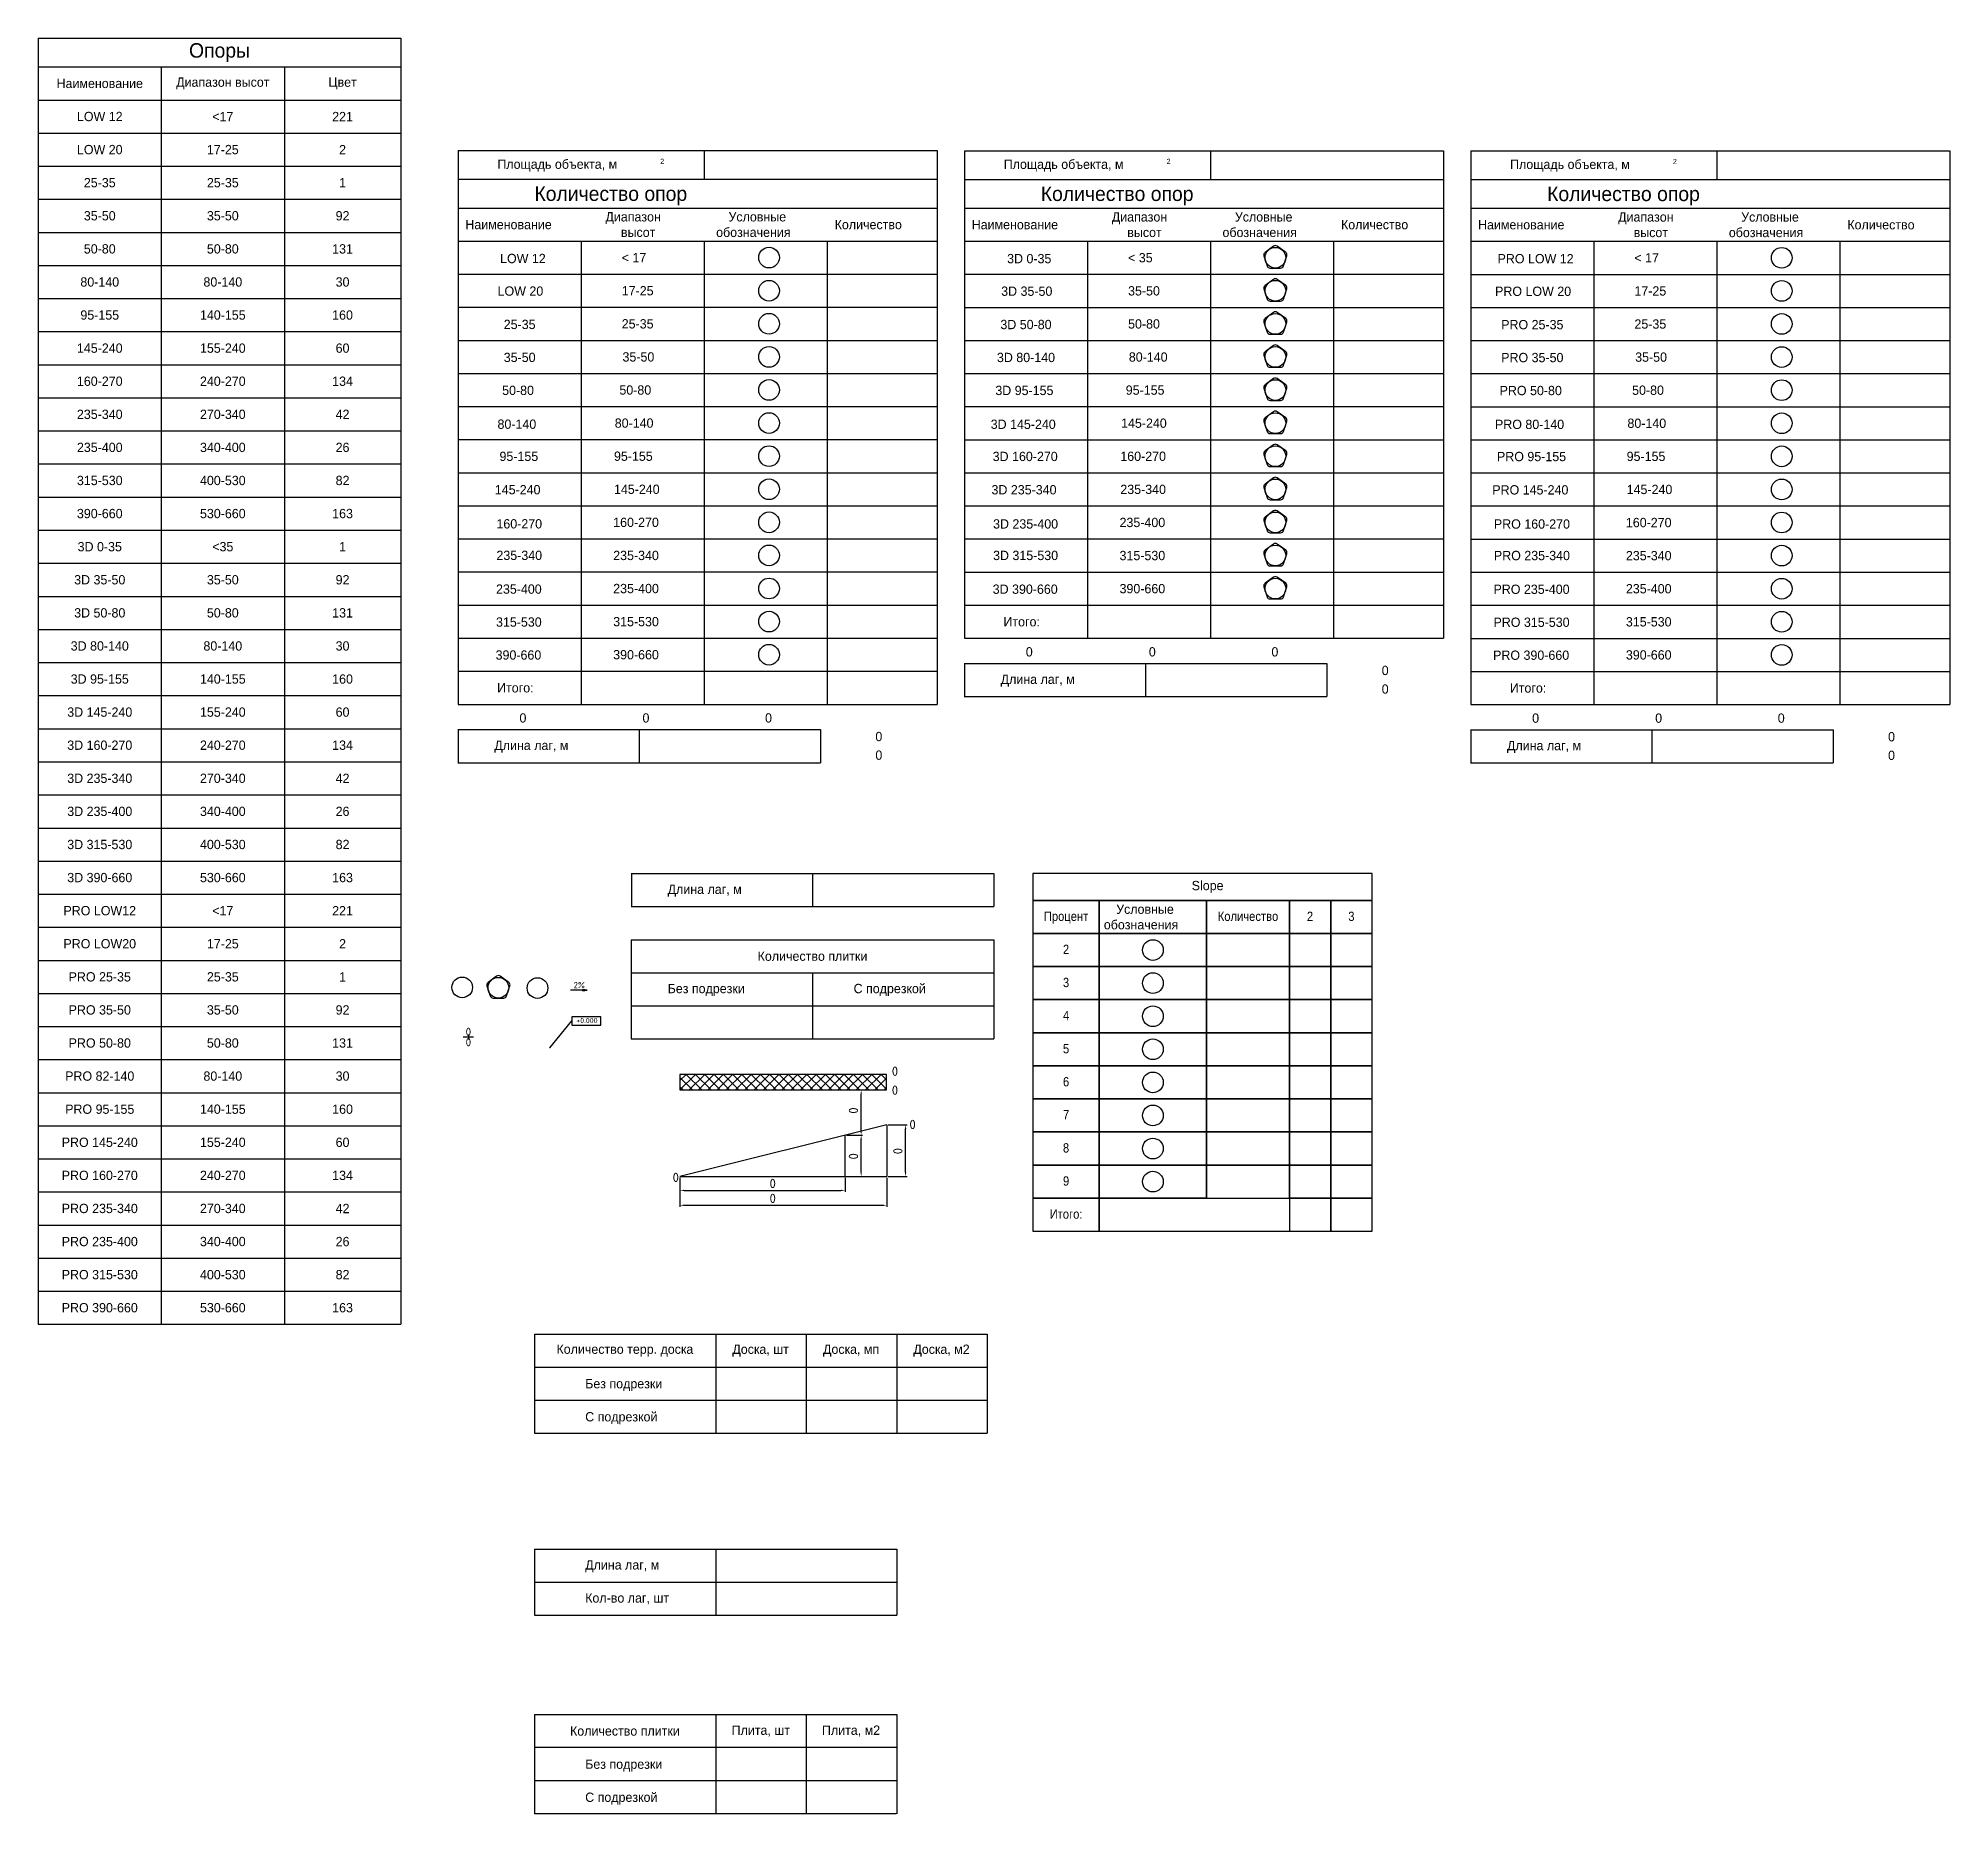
# Model space of a CAD drawing. Header units: millimetres. Extents: x 3543 to 336150, y -146359 to 38454.
# Drawn here: x 3543 to 49771, y -4479 to 38454 of the extents above; entities that cross this region are included whole.
import ezdxf
from ezdxf.enums import TextEntityAlignment as Align

# ---------------------------------------------------------------- set-up
doc = ezdxf.new("R2010")
doc.units = ezdxf.units.MM
doc.layers.add('_SG_Support', color=7, linetype='Continuous')
doc.styles.add('isocpeur', font='isocpeur.ttf')
doc.dimstyles.new('ISO-25', dxfattribs={"dimscale": 100, "dimtxt": 3, "dimasz": 2.5, "dimexe": 1.25, "dimexo": 0.625, "dimtad": 1, "dimtoh": 1, "dimdec": 0, "dimtxsty": 'isocpeur', "dimblk": 'OBLIQUE', "dimcen": 2.5, "dimadec": 0, "dimazin": 0, "dimtfac": 1, "dimtdec": 0, "dimtmove": 0, "dimatfit": 3, "dimfxl": 1, "dimarcsym": 0})

# ---------------------------------------------------------------- blocks, each defined once
blk = doc.blocks.new('*U2')
at = {"linetype": 'ByBlock', "lineweight": -2}
blk.add_hatch(color=0, dxfattribs=at).paths.add_polyline_path([(-220, 35), (-220, -35), (0, 0)])
at = {"color": 0, "linetype": 'ByBlock', "lineweight": -2}
for p, q in [((-220, 0), (-800, 0)), ((-220, 35), (-220, -35)), ((0, 0), (-220, 35)), ((-220, -35), (0, 0))]:
    blk.add_line(p, q, dxfattribs=at)
at = {"color": 0, "linetype": 'ByBlock', "lineweight": -2, "style": 'isocpeur'}
blk.add_attdef('ЗНАЧЕНИЕ', (-650, 100), '', height=300, dxfattribs=at)
blk = doc.blocks.new('*D3')
at = {"color": 0, "lineweight": -2, "transparency": 16777216}
for p, q in [((-48528, 125124), (-48528, 123730)), ((-38528, 125124), (-38528, 123730)), ((-48328, 123800), (-38728, 123800))]:
    blk.add_line(p, q, dxfattribs=at)
at = {"color": 0, "transparency": 16777216}
for points in [[(-48328, 123833), (-48328, 123766), (-48528, 123800)], [(-38728, 123833), (-38728, 123766), (-38528, 123800)]]:
    blk.add_solid(points, dxfattribs=at)
at = {"layer": 'Defpoints', "color": 0, "transparency": 16777216}
for p in [(-48528, 125194), (-38528, 125194), (-38528, 123800)]:
    blk.add_point(p, dxfattribs=at)
at = {"color": 0, "transparency": 16777216, "insert": (-43528, 123880), "char_height": 1, "attachment_point": 5}
blk.add_mtext('10000', dxfattribs=at)
blk = doc.blocks.new('_OBLIQUE')
at = {"color": 0, "linetype": 'ByBlock'}
blk.add_line((-0.5, -0.5), (0.5, 0.5), dxfattribs=at)
blk = doc.blocks.new('*D4')
at = {"color": 0, "lineweight": -2, "transparency": 16777216}
for p, q in [((-48528, 125124), (-48528, 124451)), ((-40541, 125124), (-40541, 124451)), ((-48328, 124521), (-40741, 124521))]:
    blk.add_line(p, q, dxfattribs=at)
at = {"color": 0, "transparency": 16777216}
for points in [[(-48328, 124554), (-48328, 124487), (-48528, 124521)], [(-40741, 124554), (-40741, 124487), (-40541, 124521)]]:
    blk.add_solid(points, dxfattribs=at)
at = {"layer": 'Defpoints', "color": 0, "transparency": 16777216}
for p in [(-48528, 125194), (-40541, 125194), (-40541, 124521)]:
    blk.add_point(p, dxfattribs=at)
at = {"color": 0, "transparency": 16777216, "insert": (-44535, 124601), "char_height": 1, "attachment_point": 5}
blk.add_mtext('7986,44', dxfattribs=at)
blk = doc.blocks.new('*D5')
at = {"color": 0, "lineweight": -2, "transparency": 16777216}
for p, q in [((-38458, 127694), (-37546, 127694)), ((-37616, 125394), (-37616, 127494)), ((-38458, 125194), (-37546, 125194))]:
    blk.add_line(p, q, dxfattribs=at)
at = {"color": 0, "transparency": 16777216}
for points in [[(-37649, 127494), (-37583, 127494), (-37616, 127694)], [(-37649, 125394), (-37583, 125394), (-37616, 125194)]]:
    blk.add_solid(points, dxfattribs=at)
at = {"layer": 'Defpoints', "color": 0, "transparency": 16777216}
for p in [(-38528, 127694), (-37616, 127694), (-38528, 125194)]:
    blk.add_point(p, dxfattribs=at)
at = {"color": 0, "transparency": 16777216, "insert": (-37696, 126444), "char_height": 1, "attachment_point": 5, "rotation": 90}
blk.add_mtext('2500', dxfattribs=at)
blk = doc.blocks.new('*D8')
at = {"color": 0, "lineweight": -2, "transparency": 16777216}
for p, q in [((8056, -2938), (8833, -2938)), ((8763, -4735), (8763, -3138)), ((8056, -4935), (8833, -4935))]:
    blk.add_line(p, q, dxfattribs=at)
at = {"color": 0, "transparency": 16777216}
for points in [[(8730, -3138), (8797, -3138), (8763, -2938)], [(8730, -4735), (8797, -4735), (8763, -4935)]]:
    blk.add_solid(points, dxfattribs=at)
at = {"layer": 'Defpoints', "color": 0, "transparency": 16777216}
for p in [(7986, -2938), (8763, -2938), (7986, -4935)]:
    blk.add_point(p, dxfattribs=at)
at = {"color": 0, "transparency": 16777216, "insert": (8683, -3936), "char_height": 1, "attachment_point": 5, "rotation": 90}
blk.add_mtext('1996,61', dxfattribs=at)
blk = doc.blocks.new('*D6')
at = {"color": 0, "lineweight": -2, "transparency": 16777216}
for p, q in [((-40735, 129379), (-39695, 129379)), ((-39765, 127391), (-39765, 129179)), ((-40471, 127191), (-39695, 127191))]:
    blk.add_line(p, q, dxfattribs=at)
at = {"color": 0, "transparency": 16777216}
for points in [[(-39798, 129179), (-39731, 129179), (-39765, 129379)], [(-39798, 127391), (-39731, 127391), (-39765, 127191)]]:
    blk.add_solid(points, dxfattribs=at)
at = {"layer": 'Defpoints', "color": 0, "transparency": 16777216}
for p in [(-40805, 129379), (-39765, 129379), (-40541, 127191)]:
    blk.add_point(p, dxfattribs=at)
at = {"color": 0, "transparency": 16777216, "insert": (-39845, 128285), "char_height": 1, "attachment_point": 5, "rotation": 90}
blk.add_mtext('2188,05', dxfattribs=at)
blk = doc.blocks.new('opor_symb')
at = {"color": 0, "ltscale": 20}
blk.add_circle((0, 0), 100, dxfattribs=at)
blk = doc.blocks.new('table_slope')
at = {"color": 0}
for p, q in [((8400, -15700), (3200, -15700)), ((3200, -15700), (3200, -17300)), ((3200, -17300), (12400, -17300))]:
    blk.add_line(p, q, dxfattribs=at)
for points in [[(0, -1300), (16400, -1300), (16400, 0), (0, 0)], [(0, -2900), (3200, -2900), (3200, -1300), (0, -1300)], [(3200, -2900), (8400, -2900), (8400, -1300), (3200, -1300)], [(8400, -2900), (12400, -2900), (12400, -1300), (8400, -1300)], [(12400, -2900), (14400, -2900), (14400, -1300), (12400, -1300)], [(14400, -2900), (16400, -2900), (16400, -1300), (14400, -1300)], [(0, -4500), (3200, -4500), (3200, -2900), (0, -2900)], [(3200, -4500), (8400, -4500), (8400, -2900), (3200, -2900)], [(8400, -4500), (12400, -4500), (12400, -2900), (8400, -2900)], [(12400, -4500), (14400, -4500), (14400, -2900), (12400, -2900)], [(14400, -4500), (16400, -4500), (16400, -2900), (14400, -2900)], [(0, -6100), (3200, -6100), (3200, -4500), (0, -4500)], [(3200, -6100), (8400, -6100), (8400, -4500), (3200, -4500)], [(8400, -6100), (12400, -6100), (12400, -4500), (8400, -4500)], [(12400, -6100), (14400, -6100), (14400, -4500), (12400, -4500)], [(14400, -6100), (16400, -6100), (16400, -4500), (14400, -4500)], [(0, -7700), (3200, -7700), (3200, -6100), (0, -6100)], [(3200, -7700), (8400, -7700), (8400, -6100), (3200, -6100)], [(8400, -7700), (12400, -7700), (12400, -6100), (8400, -6100)], [(12400, -7700), (14400, -7700), (14400, -6100), (12400, -6100)], [(14400, -7700), (16400, -7700), (16400, -6100), (14400, -6100)], [(0, -9300), (3200, -9300), (3200, -7700), (0, -7700)], [(3200, -9300), (8400, -9300), (8400, -7700), (3200, -7700)], [(8400, -9300), (12400, -9300), (12400, -7700), (8400, -7700)], [(12400, -9300), (14400, -9300), (14400, -7700), (12400, -7700)], [(14400, -9300), (16400, -9300), (16400, -7700), (14400, -7700)], [(0, -10900), (3200, -10900), (3200, -9300), (0, -9300)], [(3200, -10900), (8400, -10900), (8400, -9300), (3200, -9300)], [(8400, -10900), (12400, -10900), (12400, -9300), (8400, -9300)], [(12400, -10900), (14400, -10900), (14400, -9300), (12400, -9300)], [(14400, -10900), (16400, -10900), (16400, -9300), (14400, -9300)], [(0, -12500), (3200, -12500), (3200, -10900), (0, -10900)], [(3200, -12500), (8400, -12500), (8400, -10900), (3200, -10900)], [(8400, -12500), (12400, -12500), (12400, -10900), (8400, -10900)], [(12400, -12500), (14400, -12500), (14400, -10900), (12400, -10900)], [(14400, -12500), (16400, -12500), (16400, -10900), (14400, -10900)], [(0, -14100), (3200, -14100), (3200, -12500), (0, -12500)], [(3200, -14100), (8400, -14100), (8400, -12500), (3200, -12500)], [(8400, -14100), (12400, -14100), (12400, -12500), (8400, -12500)], [(12400, -14100), (14400, -14100), (14400, -12500), (12400, -12500)], [(14400, -14100), (16400, -14100), (16400, -12500), (14400, -12500)], [(0, -15700), (3200, -15700), (3200, -14100), (0, -14100)], [(3200, -15700), (8400, -15700), (8400, -14100), (3200, -14100)], [(8400, -15700), (12400, -15700), (12400, -14100), (8400, -14100)], [(12400, -15700), (14400, -15700), (14400, -14100), (12400, -14100)], [(14400, -15700), (16400, -15700), (16400, -14100), (14400, -14100)], [(0, -17300), (3200, -17300), (3200, -15700), (0, -15700)], [(12400, -17300), (14400, -17300), (14400, -15700), (12400, -15700)], [(14400, -17300), (16400, -17300), (16400, -15700), (14400, -15700)]]:
    blk.add_lwpolyline(points, close=True, dxfattribs=at)
at = {"color": 12}
blk.add_circle((5800, -3700), 500, dxfattribs=at)
at = {"color": 111}
blk.add_circle((5800, -5300), 500, dxfattribs=at)
at = {"color": 161}
blk.add_circle((5800, -6901), 500, dxfattribs=at)
at = {"color": 64}
blk.add_circle((5800, -8501), 500, dxfattribs=at)
at = {"color": 242}
blk.add_circle((5800, -10101), 500, dxfattribs=at)
at = {"color": 5}
blk.add_circle((5800, -11701), 500, dxfattribs=at)
at = {"color": 55}
blk.add_circle((5800, -13302), 500, dxfattribs=at)
at = {"color": 249}
blk.add_circle((5800, -14902), 500, dxfattribs=at)
at = {"color": 0, "width": 0.9}
for s, p in [('Процент', (1600, -2294)), ('Количество', (10400, -2294)), ('2', (13400, -2294)), ('3', (15400, -2294)), ('2', (1600, -3894)), ('3', (1600, -5494)), ('4', (1600, -7094)), ('5', (1600, -8694)), ('6', (1600, -10294)), ('7', (1600, -11894)), ('8', (1600, -13494)), ('9', (1600, -15094)), ('Итого:', (1600, -16694))]:
    blk.add_text(s, height=450, dxfattribs=at).set_placement(p, align=Align.CENTER)
at = {"color": 0}
for s, p in [('Условные', (4024, -1950)), ('обозначения', (3426, -2700))]:
    blk.add_text(s, height=450, dxfattribs=at).set_placement(p)
at = {"color": 0, "insert": (8446, -650), "char_height": 450, "width": 17235.4, "attachment_point": 5}
blk.add_mtext('Slope', dxfattribs=at)
at = {"color": 0}
for tag, p in [('P2', (10400, -3894)), ('P2-2', (13400, -3894)), ('P3', (10400, -5494)), ('P3-3', (15400, -5494)), ('P4', (10400, -7094)), ('P4-2', (13400, -7094)), ('P5', (10400, -8694)), ('P5-2', (13400, -8694)), ('P5-3', (15400, -8694)), ('P6', (10400, -10294)), ('P6-3', (15400, -10294)), ('P7', (10400, -11894)), ('P7-2', (13400, -11894)), ('P7-3', (15400, -11894)), ('P8', (10400, -13494)), ('P8-2', (13400, -13494)), ('P8-3', (15400, -13494)), ('P9', (10400, -15094)), ('P9-3', (15400, -15094)), ('P2-ALL', (13400, -16694)), ('P3-ALL', (15400, -16694))]:
    blk.add_attdef(tag, text='', height=450, dxfattribs=at).set_placement(p, align=Align.CENTER)
blk = doc.blocks.new('проверкаvb3')
for p, q in [((-50, 0), (50, 0)), ((0, 25), (0, -25))]:
    blk.add_line(p, q)
at = {"color": 0, "linetype": 'ByBlock', "lineweight": -2, "style": 'isocpeur'}
blk.add_attdef('LEV', text='', height=80, dxfattribs=at).set_placement((0, 49), align=Align.MIDDLE_CENTER)
at = {"color": 0, "linetype": 'ByBlock', "lineweight": -2, "style": 'isocpeur', "width": 0.75}
blk.add_attdef('H', text='', height=80, dxfattribs=at).set_placement((0, -51), align=Align.MIDDLE_CENTER)
blk = doc.blocks.new('otmetka_oporvb')
at = {"linetype": 'ByBlock', "lineweight": -2}
blk.add_hatch(color=0, dxfattribs=at).paths.add_polyline_path([(-38, -32, 1), (38, 32, 1)])
at = {"color": 0, "linetype": 'ByBlock', "lineweight": -2}
blk.add_line((0, 0), (2142, 2596), dxfattribs=at)
at = {"color": 0}
blk.add_lwpolyline([(2142, 2196), (4942, 2196), (4942, 2996), (2142, 2996)], close=True, dxfattribs=at)
at = {"color": 0, "linetype": 'ByBlock', "lineweight": -2, "style": 'isocpeur'}
blk.add_attdef('OTM', text='', height=500, dxfattribs=at).set_placement((3600, 2639), align=Align.MIDDLE_CENTER)
blk = doc.blocks.new('table_plitka')
at = {"color": 0}
for p, q in [((0, 0), (17535, 0)), ((0, 0), (0, -4801)), ((17535, 0), (17535, -4801)), ((0, -1600), (17535, -1600)), ((8768, -1600), (8768, -4801)), ((0, -3200), (17535, -3200)), ((0, -4801), (17535, -4801))]:
    blk.add_line(p, q, dxfattribs=at)
for s, p in [('Без подрезки', (1762, -2588)), ('C подрезкой', (10755, -2588))]:
    blk.add_text(s, height=450, dxfattribs=at).set_placement(p)
at = {"color": 0, "insert": (8768, -800), "char_height": 450, "width": 17235.4, "attachment_point": 5}
blk.add_mtext('Количество плитки', dxfattribs=at)
at = {"color": 0}
for tag, p in [('QC', (4384, -4082)), ('QR', (13152, -4082))]:
    blk.add_attdef(tag, text='', height=450, dxfattribs=at).set_placement(p, align=Align.CENTER)
blk = doc.blocks.new('opor_symbPRO')
at = {"color": 0, "ltscale": 20}
blk.add_circle((0, 0), 100, dxfattribs=at)
blk = doc.blocks.new('*U25')
at = {"color": 0}
for p, q in [((0, 0), (23168, 0)), ((0, 0), (0, -26779)), ((11903, 0), (11903, -1388)), ((23168, 0), (23168, -26779)), ((0, -1388), (23168, -1388)), ((0, -2776), (23168, -2776)), ((0, -4376), (23168, -4376)), ((5952, -4376), (5952, -26779)), ((11903, -4376), (11903, -26779)), ((17855, -4376), (17855, -26779)), ((0, -5976), (23168, -5976)), ((0, -7577), (23168, -7577)), ((0, -9177), (23168, -9177)), ((0, -10777), (23168, -10777)), ((0, -12377), (23168, -12377)), ((0, -13978), (23168, -13978)), ((0, -15578), (23168, -15578)), ((0, -17178), (23168, -17178)), ((0, -18778), (23168, -18778)), ((0, -20378), (23168, -20378)), ((0, -21979), (23168, -21979)), ((0, -23579), (23168, -23579)), ((0, -25179), (23168, -25179)), ((0, -26779), (23168, -26779)), ((-10, -28000), (17526, -28000)), ((0, -28000), (0, -29601)), ((0, -28000), (17535, -28000)), ((8758, -28000), (8758, -29601)), ((17526, -28000), (17526, -29601)), ((-10, -29601), (17526, -29601)), ((-10, -29601), (17526, -29601))]:
    blk.add_line(p, q, dxfattribs=at)
at = {"color": 221}
blk.add_circle((15039, -5175), 500, dxfattribs=at)
at = {"color": 2}
blk.add_circle((15039, -6775), 500, dxfattribs=at)
at = {"color": 1}
blk.add_circle((15039, -8375), 500, dxfattribs=at)
at = {"color": 92}
blk.add_circle((15039, -9976), 500, dxfattribs=at)
at = {"color": 131}
blk.add_circle((15039, -11576), 500, dxfattribs=at)
at = {"color": 30}
blk.add_circle((15039, -13176), 500, dxfattribs=at)
at = {"color": 160}
blk.add_circle((15039, -14776), 500, dxfattribs=at)
at = {"color": 60}
blk.add_circle((15039, -16377), 500, dxfattribs=at)
at = {"color": 134}
blk.add_circle((15039, -17977), 500, dxfattribs=at)
at = {"color": 42}
blk.add_circle((15039, -19577), 500, dxfattribs=at)
at = {"color": 26}
blk.add_circle((15039, -21177), 500, dxfattribs=at)
at = {"color": 82}
blk.add_circle((15039, -22777), 500, dxfattribs=at)
at = {"color": 163}
blk.add_circle((15039, -24378), 500, dxfattribs=at)
at = {"color": 0}
for s, height, p in [('Площадь объекта, м', 450, (1902, -881)), ('2', 250, (9777, -642)), ('Количество опор', 700, (3693, -2432)), ('Наименование', 450, (351, -3801)), ('Диапазон', 450, (7127, -3426)), ('обозначения', 450, (12481, -4176)), ('Условные', 450, (13079, -3426)), ('Количество', 450, (18214, -3801)), ('высот', 450, (7877, -4176)), ('< 17', 450, (7915, -5401)), ('17-25', 450, (7915, -7002)), ('25-35', 450, (7915, -8602)), ('35-50', 450, (7952, -10202)), ('50-80', 450, (7802, -11802)), ('80-140', 450, (7577, -13402)), ('95-155', 450, (7540, -15003)), ('145-240', 450, (7540, -16603)), ('160-270', 450, (7502, -18203)), ('235-340', 450, (7502, -19803)), ('235-400', 450, (7502, -21404)), ('315-530', 450, (7502, -23004)), ('390-660', 450, (7502, -24604)), ('Итого:', 450, (1888, -26204)), ('Длина лаг, м', 450, (1753, -28988))]:
    blk.add_text(s, height=height, dxfattribs=at).set_placement(p)
for s, p in [('LOW 12', (3135, -5218)), ('LOW 20', (3015, -6793)), ('25-35', (2977, -8406)), ('35-50', (2977, -9999)), ('50-80', (2900, -11593)), ('80-140', (2843, -13230)), ('95-155', (2939, -14785)), ('145-240', (2881, -16397)), ('160-270', (2958, -18049)), ('235-340', (2958, -19573)), ('235-400', (2939, -21205)), ('315-530', (2939, -22799)), ('390-660', (2919, -24393))]:
    blk.add_text(s, height=450, dxfattribs=at).set_placement(p, align=Align.MIDDLE)
at = {"linetype": 'ByBlock'}
for tag, p in [('AREA', (14719, -881)), ('1', (20351, -5258)), ('2', (20351, -6858)), ('3', (20351, -8458)), ('4', (20351, -10058)), ('5', (20351, -11659)), ('6', (20351, -13259)), ('7', (20351, -14859)), ('8', (20351, -16459)), ('9', (20351, -18059)), ('10', (20351, -19660)), ('11', (20351, -21260)), ('12', (20351, -22860)), ('13', (20351, -24460)), ('ITOG', (20351, -26061)), ('CHPOL', (3136, -27661)), ('DOSKA', (9087, -27661)), ('LAG', (15016, -27661)), ('VECTOR', (20351, -28561)), ('PERP', (20351, -29461))]:
    blk.add_attdef(tag, text='', height=450, dxfattribs=at).set_placement(p, align=Align.CENTER)
at = {"color": 0}
blk.add_attdef('LENGTH', text='', height=450, dxfattribs=at).set_placement((13152, -28882), align=Align.CENTER)
blk = doc.blocks.new('*U26')
at = {"color": 0}
for p, q in [((0, 0), (23168, 0)), ((0, 0), (0, -23579)), ((11903, 0), (11903, -1388)), ((23168, 0), (23168, -23579)), ((0, -1388), (23168, -1388)), ((0, -2776), (23168, -2776)), ((0, -4376), (23168, -4376)), ((5952, -4376), (5952, -23579)), ((11903, -4376), (11903, -23579)), ((17855, -4376), (17855, -23579)), ((0, -5976), (23168, -5976)), ((0, -7577), (23168, -7577)), ((0, -9177), (23168, -9177)), ((0, -10777), (23168, -10777)), ((0, -12377), (23168, -12377)), ((0, -13978), (23168, -13978)), ((0, -15578), (23168, -15578)), ((0, -17178), (23168, -17178)), ((0, -18778), (23168, -18778)), ((0, -20378), (23168, -20378)), ((0, -21979), (23168, -21979)), ((0, -23579), (23168, -23579)), ((-10, -24800), (17526, -24800)), ((0, -24800), (0, -26400)), ((0, -24800), (17535, -24800)), ((8758, -24800), (8758, -26400)), ((17526, -24800), (17526, -26400)), ((-10, -26400), (17526, -26400)), ((-10, -26400), (17526, -26400))]:
    blk.add_line(p, q, dxfattribs=at)
at = {"color": 1}
blk.add_lwpolyline([(15436, -5571), (15593, -5088, 0.32492), (15538, -4920), (15127, -4621, 0.32492), (14951, -4621), (14539, -4920, 0.32492), (14485, -5088), (14642, -5571, 0.32492), (14784, -5675), (15293, -5675, 0.32492)], format="xyb", close=True, dxfattribs=at)
at = {"color": 92}
blk.add_lwpolyline([(15436, -7172), (15593, -6688, 0.32492), (15538, -6520), (15127, -6221, 0.32492), (14951, -6221), (14539, -6520, 0.32492), (14485, -6688), (14642, -7172, 0.32492), (14784, -7275), (15293, -7275, 0.32492)], format="xyb", close=True, dxfattribs=at)
at = {"color": 131}
blk.add_lwpolyline([(15436, -8772), (15593, -8288, 0.32492), (15538, -8120), (15127, -7822, 0.32492), (14951, -7822), (14539, -8120, 0.32492), (14485, -8288), (14642, -8772, 0.32492), (14784, -8875), (15293, -8875, 0.32492)], format="xyb", close=True, dxfattribs=at)
at = {"color": 30}
blk.add_lwpolyline([(15436, -10372), (15593, -9888, 0.32492), (15538, -9721), (15127, -9422, 0.32492), (14951, -9422), (14539, -9721, 0.32492), (14485, -9888), (14642, -10372, 0.32492), (14784, -10476), (15293, -10476, 0.32492)], format="xyb", close=True, dxfattribs=at)
at = {"color": 160}
blk.add_lwpolyline([(15436, -11972), (15593, -11489, 0.32492), (15538, -11321), (15127, -11022, 0.32492), (14951, -11022), (14539, -11321, 0.32492), (14485, -11489), (14642, -11972, 0.32492), (14784, -12076), (15293, -12076, 0.32492)], format="xyb", close=True, dxfattribs=at)
at = {"color": 60}
blk.add_lwpolyline([(15436, -13573), (15593, -13089, 0.32492), (15538, -12921), (15127, -12622, 0.32492), (14951, -12622), (14539, -12921, 0.32492), (14485, -13089), (14642, -13573, 0.32492), (14784, -13676), (15293, -13676, 0.32492)], format="xyb", close=True, dxfattribs=at)
at = {"color": 134}
blk.add_lwpolyline([(15436, -15173), (15593, -14689, 0.32492), (15538, -14521), (15127, -14222, 0.32492), (14951, -14222), (14539, -14521, 0.32492), (14485, -14689), (14642, -15173, 0.32492), (14784, -15276), (15293, -15276, 0.32492)], format="xyb", close=True, dxfattribs=at)
at = {"color": 42}
blk.add_lwpolyline([(15436, -16773), (15593, -16289, 0.32492), (15538, -16122), (15127, -15823, 0.32492), (14951, -15823), (14539, -16122, 0.32492), (14485, -16289), (14642, -16773, 0.32492), (14784, -16877), (15293, -16877, 0.32492)], format="xyb", close=True, dxfattribs=at)
at = {"color": 26}
blk.add_lwpolyline([(15436, -18373), (15593, -17889, 0.32492), (15538, -17722), (15127, -17423, 0.32492), (14951, -17423), (14539, -17722, 0.32492), (14485, -17889), (14642, -18373, 0.32492), (14784, -18477), (15293, -18477, 0.32492)], format="xyb", close=True, dxfattribs=at)
at = {"color": 82}
blk.add_lwpolyline([(15436, -19973), (15593, -19490, 0.32492), (15538, -19322), (15127, -19023, 0.32492), (14951, -19023), (14539, -19322, 0.32492), (14485, -19490), (14642, -19973, 0.32492), (14784, -20077), (15293, -20077, 0.32492)], format="xyb", close=True, dxfattribs=at)
at = {"color": 163}
blk.add_lwpolyline([(15436, -21574), (15593, -21090, 0.32492), (15538, -20922), (15127, -20623, 0.32492), (14951, -20623), (14539, -20922, 0.32492), (14485, -21090), (14642, -21574, 0.32492), (14784, -21677), (15293, -21677, 0.32492)], format="xyb", close=True, dxfattribs=at)
at = {"color": 1}
blk.add_circle((15039, -5175), 500, dxfattribs=at)
at = {"color": 92}
blk.add_circle((15039, -6775), 500, dxfattribs=at)
at = {"color": 131}
blk.add_circle((15039, -8375), 500, dxfattribs=at)
at = {"color": 30}
blk.add_circle((15039, -9976), 500, dxfattribs=at)
at = {"color": 160}
blk.add_circle((15039, -11576), 500, dxfattribs=at)
at = {"color": 60}
blk.add_circle((15039, -13176), 500, dxfattribs=at)
at = {"color": 134}
blk.add_circle((15039, -14776), 500, dxfattribs=at)
at = {"color": 42}
blk.add_circle((15039, -16377), 500, dxfattribs=at)
at = {"color": 26}
blk.add_circle((15039, -17977), 500, dxfattribs=at)
at = {"color": 82}
blk.add_circle((15039, -19577), 500, dxfattribs=at)
at = {"color": 163}
blk.add_circle((15039, -21177), 500, dxfattribs=at)
at = {"color": 0}
for s, height, p in [('Площадь объекта, м', 450, (1902, -881)), ('2', 250, (9777, -642)), ('Количество опор', 700, (3693, -2432)), ('Наименование', 450, (351, -3801)), ('Диапазон', 450, (7127, -3426)), ('обозначения', 450, (12481, -4176)), ('Условные', 450, (13079, -3426)), ('Количество', 450, (18214, -3801)), ('высот', 450, (7877, -4176)), ('< 35', 450, (7915, -5401)), ('35-50', 450, (7915, -7002)), ('50-80', 450, (7915, -8602)), ('80-140', 450, (7952, -10202)), ('95-155', 450, (7802, -11802)), ('145-240', 450, (7577, -13402)), ('160-270', 450, (7540, -15003)), ('235-340', 450, (7540, -16603)), ('235-400', 450, (7502, -18203)), ('315-530', 450, (7502, -19803)), ('390-660', 450, (7502, -21404)), ('Итого:', 450, (1888, -23004)), ('Длина лаг, м', 450, (1753, -25787))]:
    blk.add_text(s, height=height, dxfattribs=at).set_placement(p)
for s, p in [('3D 0-35', (3135, -5218)), ('3D 35-50', (3015, -6793)), ('3D 50-80', (2977, -8406)), ('3D 80-140', (2977, -9999)), ('3D 95-155', (2900, -11593)), ('3D 145-240', (2843, -13230)), ('3D 160-270', (2939, -14785)), ('3D 235-340', (2881, -16397)), ('3D 235-400', (2958, -18049)), ('3D 315-530', (2958, -19573)), ('3D 390-660', (2939, -21205))]:
    blk.add_text(s, height=450, dxfattribs=at).set_placement(p, align=Align.MIDDLE)
at = {"linetype": 'ByBlock'}
for tag, p in [('AREA', (14719, -881)), ('1', (20351, -5258)), ('2', (20351, -6858)), ('3', (20351, -8458)), ('4', (20351, -10058)), ('5', (20351, -11659)), ('6', (20351, -13259)), ('7', (20351, -14859)), ('8', (20351, -16459)), ('9', (20351, -18059)), ('10', (20351, -19660)), ('11', (20351, -21260)), ('ITOG', (20351, -22860)), ('CHPOL', (3136, -24460)), ('DOSKA', (9087, -24460)), ('LAG', (15016, -24460)), ('VECTOR', (20351, -25360)), ('PERP', (20351, -26260))]:
    blk.add_attdef(tag, text='', height=450, dxfattribs=at).set_placement(p, align=Align.CENTER)
at = {"color": 0}
blk.add_attdef('LENGTH', text='', height=450, dxfattribs=at).set_placement((13152, -25681), align=Align.CENTER)
blk = doc.blocks.new('*T20')
at = {"color": 0, "linetype": 'ByBlock', "lineweight": -2, "transparency": 16777216}
for p, q in [((0, 0), (8768, 0)), ((0, 0), (0, -31098)), ((8768, 0), (8768, -31098)), ((0, -694), (8768, -694)), ((2976, -694), (2976, -31098)), ((5952, -694), (5952, -31098)), ((0, -1494), (8768, -1494)), ((0, -2294), (8768, -2294)), ((0, -3094), (8768, -3094)), ((0, -3894), (8768, -3894)), ((0, -4695), (8768, -4695)), ((0, -5495), (8768, -5495)), ((0, -6295), (8768, -6295)), ((0, -7095), (8768, -7095)), ((0, -7895), (8768, -7895)), ((0, -8695), (8768, -8695)), ((0, -9495), (8768, -9495)), ((0, -10295), (8768, -10295)), ((0, -11095), (8768, -11095)), ((0, -11896), (8768, -11896)), ((0, -12696), (8768, -12696)), ((0, -13496), (8768, -13496)), ((0, -14296), (8768, -14296)), ((0, -15096), (8768, -15096)), ((0, -15896), (8768, -15896)), ((0, -16696), (8768, -16696)), ((0, -17496), (8768, -17496)), ((0, -18296), (8768, -18296)), ((0, -19097), (8768, -19097)), ((0, -19897), (8768, -19897)), ((0, -20697), (8768, -20697)), ((0, -21497), (8768, -21497)), ((0, -22297), (8768, -22297)), ((0, -23097), (8768, -23097)), ((0, -23897), (8768, -23897)), ((0, -24697), (8768, -24697)), ((0, -25497), (8768, -25497)), ((0, -26298), (8768, -26298)), ((0, -27098), (8768, -27098)), ((0, -27898), (8768, -27898)), ((0, -28698), (8768, -28698)), ((0, -29498), (8768, -29498)), ((0, -30298), (8768, -30298)), ((0, -31098), (8768, -31098))]:
    blk.add_line(p, q, dxfattribs=at)
at = {"color": 0, "transparency": 16777216, "attachment_point": 5}
for s, insert, char_height, width in [('Опоры', (4384, -347), 350, 8617.7), ('Наименование', (1488, -1094), 225, 2825.81), ('Диапазон высот', (4464, -1094), 225, 2825.81), ('Цвет', (7360, -1094), 225, 2666.08), ('LOW 12', (1488, -1894), 225, 2825.81), ('<17', (4464, -1894), 225, 2825.81), ('LOW 20', (1488, -2694), 225, 2825.81), ('17-25', (4464, -2694), 225, 2825.81), ('25-35', (1488, -3494), 225, 2825.81), ('25-35', (4464, -3494), 225, 2825.81), ('35-50', (1488, -4294), 225, 2825.81), ('35-50', (4464, -4294), 225, 2825.81), ('50-80', (1488, -5095), 225, 2825.81), ('50-80', (4464, -5095), 225, 2825.81), ('80-140', (1488, -5895), 225, 2825.81), ('80-140', (4464, -5895), 225, 2825.81), ('95-155', (1488, -6695), 225, 2825.81), ('140-155', (4464, -6695), 225, 2825.81), ('145-240', (1488, -7495), 225, 2825.81), ('155-240', (4464, -7495), 225, 2825.81), ('{\\C60;60', (7360, -7495), 225, 2666.08), ('160-270', (1488, -8295), 225, 2825.81), ('240-270', (4464, -8295), 225, 2825.81), ('235-340', (1488, -9095), 225, 2825.81), ('270-340', (4464, -9095), 225, 2825.81), ('235-400', (1488, -9895), 225, 2825.81), ('340-400', (4464, -9895), 225, 2825.81), ('315-530', (1488, -10695), 225, 2825.81), ('400-530', (4464, -10695), 225, 2825.81), ('390-660', (1488, -11495), 225, 2825.81), ('530-660', (4464, -11495), 225, 2825.81), ('3D 0-35', (1488, -12296), 225, 2825.81), ('<35', (4464, -12296), 225, 2825.81), ('3D 35-50 ', (1488, -13096), 225, 2825.81), ('35-50', (4464, -13096), 225, 2825.81), ('3D 50-80', (1488, -13896), 225, 2825.81), ('50-80', (4464, -13896), 225, 2825.81), ('3D 80-140', (1488, -14696), 225, 2825.81), ('80-140', (4464, -14696), 225, 2825.81), ('3D 95-155', (1488, -15496), 225, 2825.81), ('140-155', (4464, -15496), 225, 2825.81), ('3D 145-240', (1488, -16296), 225, 2825.81), ('155-240', (4464, -16296), 225, 2825.81), ('{\\C60;60', (7360, -16296), 225, 2666.08), ('3D 160-270', (1488, -17096), 225, 2825.81), ('240-270', (4464, -17096), 225, 2825.81), ('3D 235-340', (1488, -17896), 225, 2825.81), ('270-340', (4464, -17896), 225, 2825.81), ('3D 235-400', (1488, -18696), 225, 2825.81), ('340-400', (4464, -18696), 225, 2825.81), ('3D 315-530', (1488, -19497), 225, 2825.81), ('400-530', (4464, -19497), 225, 2825.81), ('3D 390-660', (1488, -20297), 225, 2825.81), ('530-660', (4464, -20297), 225, 2825.81), ('PRO LOW12', (1488, -21097), 225, 2825.81), ('<17', (4464, -21097), 225, 2825.81), ('PRO LOW20', (1488, -21897), 225, 2825.81), ('17-25', (4464, -21897), 225, 2825.81), ('PRO 25-35', (1488, -22697), 225, 2825.81), ('25-35', (4464, -22697), 225, 2825.81), ('PRO 35-50', (1488, -23497), 225, 2825.81), ('35-50', (4464, -23497), 225, 2825.81), ('PRO 50-80', (1488, -24297), 225, 2825.81), ('50-80', (4464, -24297), 225, 2825.81), ('PRO 82-140', (1488, -25097), 225, 2825.81), ('80-140', (4464, -25097), 225, 2825.81), ('PRO 95-155', (1488, -25897), 225, 2825.81), ('140-155', (4464, -25897), 225, 2825.81), ('PRO 145-240', (1488, -26698), 225, 2825.81), ('155-240', (4464, -26698), 225, 2825.81), ('{\\C60;60', (7360, -26698), 225, 2666.08), ('PRO 160-270', (1488, -27498), 225, 2825.81), ('240-270', (4464, -27498), 225, 2825.81), ('PRO 235-340', (1488, -28298), 225, 2825.81), ('270-340', (4464, -28298), 225, 2825.81), ('PRO 235-400', (1488, -29098), 225, 2825.81), ('340-400', (4464, -29098), 225, 2825.81), ('PRO 315-530', (1488, -29898), 225, 2825.81), ('400-530', (4464, -29898), 225, 2825.81), ('PRO 390-660', (1488, -30698), 225, 2825.81), ('530-660', (4464, -30698), 225, 2825.81)]:
    blk.add_mtext(s, dxfattribs=dict(at, insert=insert, char_height=char_height, width=width))
at = {"color": 15, "transparency": 16777216, "char_height": 225, "width": 2666.08, "attachment_point": 5}
for s, insert in [('{\\C221;221', (7360, -1894)), ('{\\C2;2', (7360, -2694)), ('{\\C1;1', (7360, -3494)), ('{\\C163;163', (7360, -11495)), ('{\\C1;1', (7360, -12296)), ('{\\C163;163', (7360, -20297)), ('{\\C221;221', (7360, -21097)), ('{\\C2;2', (7360, -21897)), ('{\\C1;1', (7360, -22697)), ('{\\C163;163', (7360, -30698))]:
    blk.add_mtext(s, dxfattribs=dict(at, insert=insert))
at = {"color": 55, "transparency": 16777216, "char_height": 225, "width": 2666.08, "attachment_point": 5}
for insert in [(7360, -4294), (7360, -13096), (7360, -23497)]:
    blk.add_mtext('{\\C92;92', dxfattribs=dict(at, insert=insert))
at = {"color": 95, "transparency": 16777216, "char_height": 225, "width": 2666.08, "attachment_point": 5}
for insert in [(7360, -5095), (7360, -13896), (7360, -24297)]:
    blk.add_mtext('{\\C131;131', dxfattribs=dict(at, insert=insert))
at = {"color": 135, "transparency": 16777216, "char_height": 225, "width": 2666.08, "attachment_point": 5}
for insert in [(7360, -5895), (7360, -14696), (7360, -25097)]:
    blk.add_mtext('{\\C30;30', dxfattribs=dict(at, insert=insert))
at = {"color": 175, "transparency": 16777216, "char_height": 225, "width": 2666.08, "attachment_point": 5}
for insert in [(7360, -6695), (7360, -15496), (7360, -25897)]:
    blk.add_mtext('{\\C160;160', dxfattribs=dict(at, insert=insert))
at = {"color": 245, "transparency": 16777216, "char_height": 225, "width": 2666.08, "attachment_point": 5}
for insert in [(7360, -8295), (7360, -17096), (7360, -27498)]:
    blk.add_mtext('{\\C134;134', dxfattribs=dict(at, insert=insert))
at = {"color": 211, "transparency": 16777216, "char_height": 225, "width": 2666.08, "attachment_point": 5}
for s, insert in [('42', (7360, -9095)), ('{\\C26;26', (7360, -9895)), ('{\\C82;82', (7360, -10695)), ('42', (7360, -17896)), ('{\\C26;26', (7360, -18696)), ('{\\C82;82', (7360, -19497)), ('42', (7360, -28298)), ('{\\C26;26', (7360, -29098)), ('{\\C82;82', (7360, -29898))]:
    blk.add_mtext(s, dxfattribs=dict(at, insert=insert))
blk = doc.blocks.new('*U27')
at = {"color": 0}
for p, q in [((0, 0), (23168, 0)), ((0, 0), (0, -26779)), ((11903, 0), (11903, -1388)), ((23168, 0), (23168, -26779)), ((0, -1388), (23168, -1388)), ((0, -2776), (23168, -2776)), ((0, -4376), (23168, -4376)), ((5952, -4376), (5952, -26779)), ((11903, -4376), (11903, -26779)), ((17855, -4376), (17855, -26779)), ((0, -5976), (23168, -5976)), ((0, -7577), (23168, -7577)), ((0, -9177), (23168, -9177)), ((0, -10777), (23168, -10777)), ((0, -12377), (23168, -12377)), ((0, -13978), (23168, -13978)), ((0, -15578), (23168, -15578)), ((0, -17178), (23168, -17178)), ((0, -18778), (23168, -18778)), ((0, -20378), (23168, -20378)), ((0, -21979), (23168, -21979)), ((0, -23579), (23168, -23579)), ((0, -25179), (23168, -25179)), ((0, -26779), (23168, -26779)), ((-10, -28000), (17526, -28000)), ((0, -28000), (0, -29601)), ((0, -28000), (17535, -28000)), ((8758, -28000), (8758, -29601)), ((17526, -28000), (17526, -29601)), ((-10, -29601), (17526, -29601)), ((-10, -29601), (17526, -29601))]:
    blk.add_line(p, q, dxfattribs=at)
at = {"color": 221}
blk.add_circle((15039, -5175), 500, dxfattribs=at)
at = {"color": 2}
blk.add_circle((15039, -6775), 500, dxfattribs=at)
at = {"color": 1}
blk.add_circle((15039, -8375), 500, dxfattribs=at)
at = {"color": 92}
blk.add_circle((15039, -9976), 500, dxfattribs=at)
at = {"color": 131}
blk.add_circle((15039, -11576), 500, dxfattribs=at)
at = {"color": 30}
blk.add_circle((15039, -13176), 500, dxfattribs=at)
at = {"color": 160}
blk.add_circle((15039, -14776), 500, dxfattribs=at)
at = {"color": 60}
blk.add_circle((15039, -16377), 500, dxfattribs=at)
at = {"color": 134}
blk.add_circle((15039, -17977), 500, dxfattribs=at)
at = {"color": 42}
blk.add_circle((15039, -19577), 500, dxfattribs=at)
at = {"color": 26}
blk.add_circle((15039, -21177), 500, dxfattribs=at)
at = {"color": 82}
blk.add_circle((15039, -22777), 500, dxfattribs=at)
at = {"color": 163}
blk.add_circle((15039, -24378), 500, dxfattribs=at)
at = {"color": 0}
for s, height, p in [('Площадь объекта, м', 450, (1902, -881)), ('2', 250, (9777, -642)), ('Количество опор', 700, (3693, -2432)), ('Наименование', 450, (351, -3801)), ('Диапазон', 450, (7127, -3426)), ('обозначения', 450, (12481, -4176)), ('Условные', 450, (13079, -3426)), ('Количество', 450, (18214, -3801)), ('высот', 450, (7877, -4176)), ('< 17', 450, (7915, -5401)), ('17-25', 450, (7915, -7002)), ('25-35', 450, (7915, -8602)), ('35-50', 450, (7952, -10202)), ('50-80', 450, (7802, -11802)), ('80-140', 450, (7577, -13402)), ('95-155', 450, (7540, -15003)), ('145-240', 450, (7540, -16603)), ('160-270', 450, (7502, -18203)), ('235-340', 450, (7502, -19803)), ('235-400', 450, (7502, -21404)), ('315-530', 450, (7502, -23004)), ('390-660', 450, (7502, -24604)), ('Итого:', 450, (1888, -26204)), ('Длина лаг, м', 450, (1753, -28988))]:
    blk.add_text(s, height=height, dxfattribs=at).set_placement(p)
for s, p in [('PRO LOW 12', (3135, -5218)), ('PRO LOW 20', (3015, -6793)), ('PRO 25-35', (2977, -8406)), ('PRO 35-50', (2977, -9999)), ('PRO 50-80', (2900, -11593)), ('PRO 80-140', (2843, -13230)), ('PRO 95-155', (2939, -14785)), ('PRO 145-240', (2881, -16397)), ('PRO 160-270', (2958, -18049)), ('PRO 235-340', (2958, -19573)), ('PRO 235-400', (2939, -21205)), ('PRO 315-530', (2939, -22799)), ('PRO 390-660', (2919, -24393))]:
    blk.add_text(s, height=450, dxfattribs=at).set_placement(p, align=Align.MIDDLE)
at = {"linetype": 'ByBlock'}
for tag, p in [('AREA', (14719, -881)), ('1', (20351, -5258)), ('2', (20351, -6858)), ('3', (20351, -8458)), ('4', (20351, -10058)), ('5', (20351, -11659)), ('6', (20351, -13259)), ('7', (20351, -14859)), ('8', (20351, -16459)), ('9', (20351, -18059)), ('10', (20351, -19660)), ('11', (20351, -21260)), ('12', (20351, -22860)), ('13', (20351, -24460)), ('ITOG', (20351, -26061)), ('CHPOL', (3136, -27661)), ('DOSKA', (9087, -27661)), ('LAG', (15016, -27661)), ('VECTOR', (20351, -28561)), ('PERP', (20351, -29461))]:
    blk.add_attdef(tag, text='', height=450, dxfattribs=at).set_placement(p, align=Align.CENTER)
at = {"color": 0}
blk.add_attdef('LENGTH', text='', height=450, dxfattribs=at).set_placement((13152, -28882), align=Align.CENTER)
blk = doc.blocks.new('table_lag')
at = {"color": 0}
for p, q in [((0, 0), (17535, 0)), ((10, 0), (10, -1600)), ((8768, 0), (8768, -1600)), ((17545, 0), (17545, -1600)), ((0, -1600), (17535, -1600))]:
    blk.add_line(p, q, dxfattribs=at)
blk.add_text('Длина лаг, м', height=450, dxfattribs=at).set_placement((1762, -988))
blk.add_attdef('LENGTH', text='', height=450, dxfattribs=at).set_placement((13161, -881), align=Align.CENTER)
blk = doc.blocks.new('table_lag+')
at = {"color": 0}
for p, q in [((0, 0), (0, -1600)), ((0, -1600), (0, -3200))]:
    blk.add_line(p, q, dxfattribs=at)
for p, q in [((0, 0), (17528, 0)), ((8775, 0), (8775, -1600)), ((17528, 0), (17528, -1600)), ((0, -1600), (17528, -1600)), ((8775, -1600), (8775, -3200)), ((17528, -1600), (17528, -3200)), ((0, -3200), (17528, -3200))]:
    blk.add_line(p, q)
for s, p in [('Длина лаг, м', (2455, -988)), ('Кол-во лаг, шт', (2455, -2588))]:
    blk.add_text(s, height=450, dxfattribs=at).set_placement(p)
for tag, p in [('LENGTH', (13161, -988)), ('QUANTITY', (13161, -2588))]:
    blk.add_attdef(tag, text='', height=450, dxfattribs=at).set_placement(p, align=Align.CENTER)
blk = doc.blocks.new('table_doska+')
at = {"color": 0}
for p, q in [((0, 0), (0, -1600)), ((8775, 0), (8775, -1600)), ((13150, 0), (13150, -1600)), ((17525, 0), (17525, -1600)), ((21900, 0), (21900, -1600)), ((0, -1600), (0, -3200)), ((8775, -1600), (8775, -3200)), ((13150, -1600), (13150, -3200)), ((17525, -1600), (17525, -3200)), ((21900, -1600), (21900, -3200)), ((0, -3200), (0, -4800)), ((8775, -3200), (8775, -4800)), ((13150, -3200), (13150, -4800)), ((17525, -3200), (17525, -4800)), ((21900, -3200), (21900, -4800)), ((0, -4800), (21900, -4800))]:
    blk.add_line(p, q, dxfattribs=at)
for p, q in [((0, 0), (21900, 0)), ((0, -1600), (21900, -1600)), ((0, -3200), (21900, -3200))]:
    blk.add_line(p, q)
for s, p in [('Без подрезки', (2455, -2626)), ('C подрезкой', (2455, -4226))]:
    blk.add_text(s, height=450, dxfattribs=at).set_placement(p)
at = {"color": 0, "char_height": 450, "attachment_point": 5}
for s, insert, width in [('Количество терр. доска', (4375, -800), 8750), ('Доска, шт', (10940, -800), 4375.47), ('Доска, мп', (15315, -800), 4375.47), ('Доска, м2', (19690, -800), 4375.47)]:
    blk.add_mtext(s, dxfattribs=dict(at, insert=insert, width=width))
at = {"flags": 12}
for tag, p in [('QC', (10285, -2518)), ('QCM', (14660, -2518)), ('QCS', (19035, -2518)), ('QR', (10285, -4128)), ('QRM', (14660, -4128)), ('QRS', (19035, -4128))]:
    blk.add_attdef(tag, p, '', height=500, dxfattribs=at)
blk = doc.blocks.new('table_plitka+')
at = {"color": 0}
for p, q in [((0, 0), (17528, 0)), ((0, 0), (0, -1600)), ((8775, 0), (8775, -1600)), ((13150, 0), (13150, -1600)), ((17528, 0), (17528, -1600)), ((0, -1600), (0, -3200)), ((17500, -1600), (0, -1600)), ((8775, -1600), (8775, -3200)), ((13150, -1600), (13150, -3200)), ((17528, -1600), (17528, -3200)), ((17500, -3200), (0, -3200)), ((0, -3200), (0, -4800)), ((8775, -3200), (8775, -4800)), ((13150, -3200), (13150, -4800)), ((17528, -3200), (17528, -4800)), ((17500, -4800), (0, -4800))]:
    blk.add_line(p, q, dxfattribs=at)
blk.add_line((8775, -4783), (8778, -4783))
for s, p in [('Без подрезки', (2455, -2626)), ('C подрезкой', (2455, -4226))]:
    blk.add_text(s, height=450, dxfattribs=at).set_placement(p)
at = {"color": 0, "char_height": 450, "attachment_point": 5}
for s, insert, width in [('Количество плитки', (4375, -800), 8750), ('Плита, шт', (10950, -800), 4350.47), ('Плита, м2', (15313, -800), 4375.47)]:
    blk.add_mtext(s, dxfattribs=dict(at, insert=insert, width=width))
for tag, p in [('QC', (10282, -2518)), ('QCS', (14657, -2518)), ('QR', (10282, -4128)), ('QRS', (14648, -4112))]:
    blk.add_attdef(tag, p, '', height=500)
blk = doc.blocks.new('opor_symb3d')
at = {"color": 0}
blk.add_lwpolyline([(79, -79), (111, 17, 0.32492), (100, 51), (18, 111, 0.32492), (-18, 111), (-100, 51, 0.32492), (-111, 17), (-79, -79, 0.32492), (-51, -100), (51, -100, 0.32492)], format="xyb", close=True, dxfattribs=at)
at = {"color": 0, "ltscale": 20, "transparency": 33554483}
blk.add_circle((0, 0), 100, dxfattribs=at)
blk = doc.blocks.new('проверкаvb')
h = blk.add_hatch()
h.set_pattern_fill('ANSI37', color=8, scale=100)
h.set_pattern_definition([(45, (48527.8, -130128.9), (-224.5064, 224.5064), []), (135, (48527.8, -130128.9), (-224.5064, -224.5064), [])])
h.paths.add_polyline_path([(9995.1, -750), (9995.1, 0), (0, 0), (0, -750)])
for p, q in [((10000, -2434.7), (0, -4934.7)), ((10000, -2434.7), (10000, -4934.7)), ((7986.4, -4934.7), (7986.4, -2938)), ((0, -4934.7), (10000, -4934.7))]:
    blk.add_line(p, q)
blk.add_lwpolyline([(0, -750), (9995.1, -750), (9995.1, 0), (0, 0)], close=True)
at = {"color": 0, "linetype": 'ByBlock', "lineweight": -2, "style": 'isocpeur'}
for tag, p in [('LEVL0', (10243.9, 153.9, 0)), ('LEVL', (10243.9, -763.4, 0)), ('LEVLMAX', (11097.2, -2419.8, 0))]:
    blk.add_attdef(tag, text='', height=450, dxfattribs=at).set_placement(p, align=Align.MIDDLE_LEFT)
for tag, p in [('HO', (8389.7, -1746.9, 0)), ('DO', (8389.7, -3960.9, 0)), ('DLEVL', (10538.3, -3709.2, 0))]:
    blk.add_attdef(tag, text='', height=450, rotation=90, dxfattribs=at).set_placement(p, align=Align.MIDDLE_CENTER)
blk.add_attdef('LEVLMIN', text='', height=450, dxfattribs=at).set_placement((-49.8, -4978.1, 0), align=Align.MIDDLE_RIGHT)
for tag, p in [('LMIN', (4484.3, -5273.3, 0)), ('LENGTH', (4484.3, -5994.5, 0))]:
    blk.add_attdef(tag, text='', height=450, dxfattribs=at).set_placement(p, align=Align.MIDDLE_CENTER)
at = {"color": 8}
for base, p1, p2, picture, middle in [((8763.2, -750), (7986.4, -2938), (7723.2, -750), '*D6', (8682.6, -1844)), ((10911.8, -2434.7), (10000, -4934.7), (10000, -2434.7), '*D5', (10831.3, -3684.7))]:
    dim = blk.add_linear_dim(base=base, p1=p1, p2=p2, angle=90, dimstyle='ISO-25', override={"dimtxt": 1, "dimasz": 200, "dimexe": 70, "dimexo": 70, "dimgap": 80}, dxfattribs=at)
    dim.commit()
    dim.dimension.update_dxf_attribs({"geometry": picture, "text_midpoint": middle, "insert": (48527.8, -130128.9)})
dim = blk.add_linear_dim(base=(8763.2, -2938), p1=(7986.4, -4934.7), p2=(7986.4, -2938), angle=90, dimstyle='ISO-25', override={"dimtxt": 1, "dimasz": 200, "dimexe": 70, "dimexo": 70, "dimgap": 80}, dxfattribs=at)
dim.commit()
dim.dimension.update_dxf_attribs({"geometry": '*D8', "text_midpoint": (8682.6, -3936.4)})
for base, p2, picture, middle in [((10000, -6329.3), (10000, -4934.7), '*D3', (5000, -6248.8)), ((7986.4, -5608.1), (7986.4, -4934.7), '*D4', (3993.2, -5527.6))]:
    dim = blk.add_linear_dim(base=base, p1=(0, -4934.7), p2=p2, dimstyle='ISO-25', override={"dimtxt": 1, "dimasz": 200, "dimexe": 70, "dimexo": 70, "dimgap": 80}, dxfattribs=at)
    dim.commit()
    dim.dimension.update_dxf_attribs({"geometry": picture, "text_midpoint": middle, "insert": (48527.8, -130128.9)})

msp = doc.modelspace()

# ---------------------------------------------------------------- block references
msp.add_blockref('*T20', (3542.6, 38454.2))
for name, p, xscale, yscale, zscale, values in [('*U2', (16816.9, 15433.6), 0.5, 0.5, 0.5, {'ЗНАЧЕНИЕ': '2%'}), ('otmetka_oporvb', (15912.5, 14042.2), 0.25, 0.25, 0.25, {'OTM': '+0.000'}), ('проверкаvb', (19062.7, 13398.8), 0.5, 0.5, 0.5, {'DO': '0', 'LEVL0': '0', 'LEVL': '0', 'LEVLMAX': '0', 'LEVLMIN': '0', 'LMIN': '0', 'LENGTH': '0', 'DLEVL': '0', 'HO': '0'})]:
    msp.add_blockref(name, p, dxfattribs=dict(xscale=xscale, yscale=yscale, zscale=zscale)).add_auto_attribs(values)
at = {"color": 1}
ref = msp.add_blockref('проверкаvb3', (13946, 14304.7), dxfattribs=dict(at, xscale=2.5, yscale=2.5, zscale=2.5))
ref.add_attrib('LEV', '0', dxfattribs={"color": 0, "linetype": 'ByBlock', "lineweight": -2, "height": 200, "style": 'isocpeur'}).set_placement((13946, 14428.3), align=Align.MIDDLE_CENTER)
ref.add_attrib('H', '0', dxfattribs={"color": 0, "linetype": 'ByBlock', "lineweight": -2, "height": 200, "style": 'isocpeur'}).set_placement((13946, 14178.3), align=Align.MIDDLE_CENTER)
at = {"layer": '_SG_Support', "xscale": 0.5, "yscale": 0.5, "zscale": 0.5}
for name, p in [('*U25', (13696.6, 35737.1)), ('*U26', (25942, 35734.8)), ('*U27', (38187.4, 35732.5))]:
    msp.add_blockref(name, p, dxfattribs=at).add_auto_attribs({'CHPOL': '0', 'DOSKA': '0', 'LAG': '0', 'VECTOR': '0', 'PERP': '0'})
at = {"layer": '_SG_Support'}
for name, p, xscale, yscale, zscale in [('table_lag', (17883.7, 18256.9), 0.5, 0.5, 0.5), ('opor_symb', (13795.8, 15503.4), 2.5, 2.5, 2.5), ('opor_symb3d', (14671.6, 15495.5), 2.5, 2.5, 2.5), ('opor_symbPRO', (15616.5, 15487.1), 2.5, 2.5, 2.5), ('table_doska+', (15543.2, 7121.2), 0.5, 0.5, 0.5), ('table_lag+', (15543.2, 1921.2), 0.5, 0.5, 0.5), ('table_plitka+', (15543.2, -2078.8), 0.5, 0.5, 0.5)]:
    msp.add_blockref(name, p, dxfattribs=dict(at, xscale=xscale, yscale=yscale, zscale=zscale))
at = {"layer": '_SG_Support', "color": 0, "xscale": 0.5, "yscale": 0.5, "zscale": 0.5}
for name, p in [('table_slope', (27599.8, 18256.9)), ('table_plitka', (17883.7, 16656.9))]:
    msp.add_blockref(name, p, dxfattribs=at)

doc.saveas('drawing.dxf')
